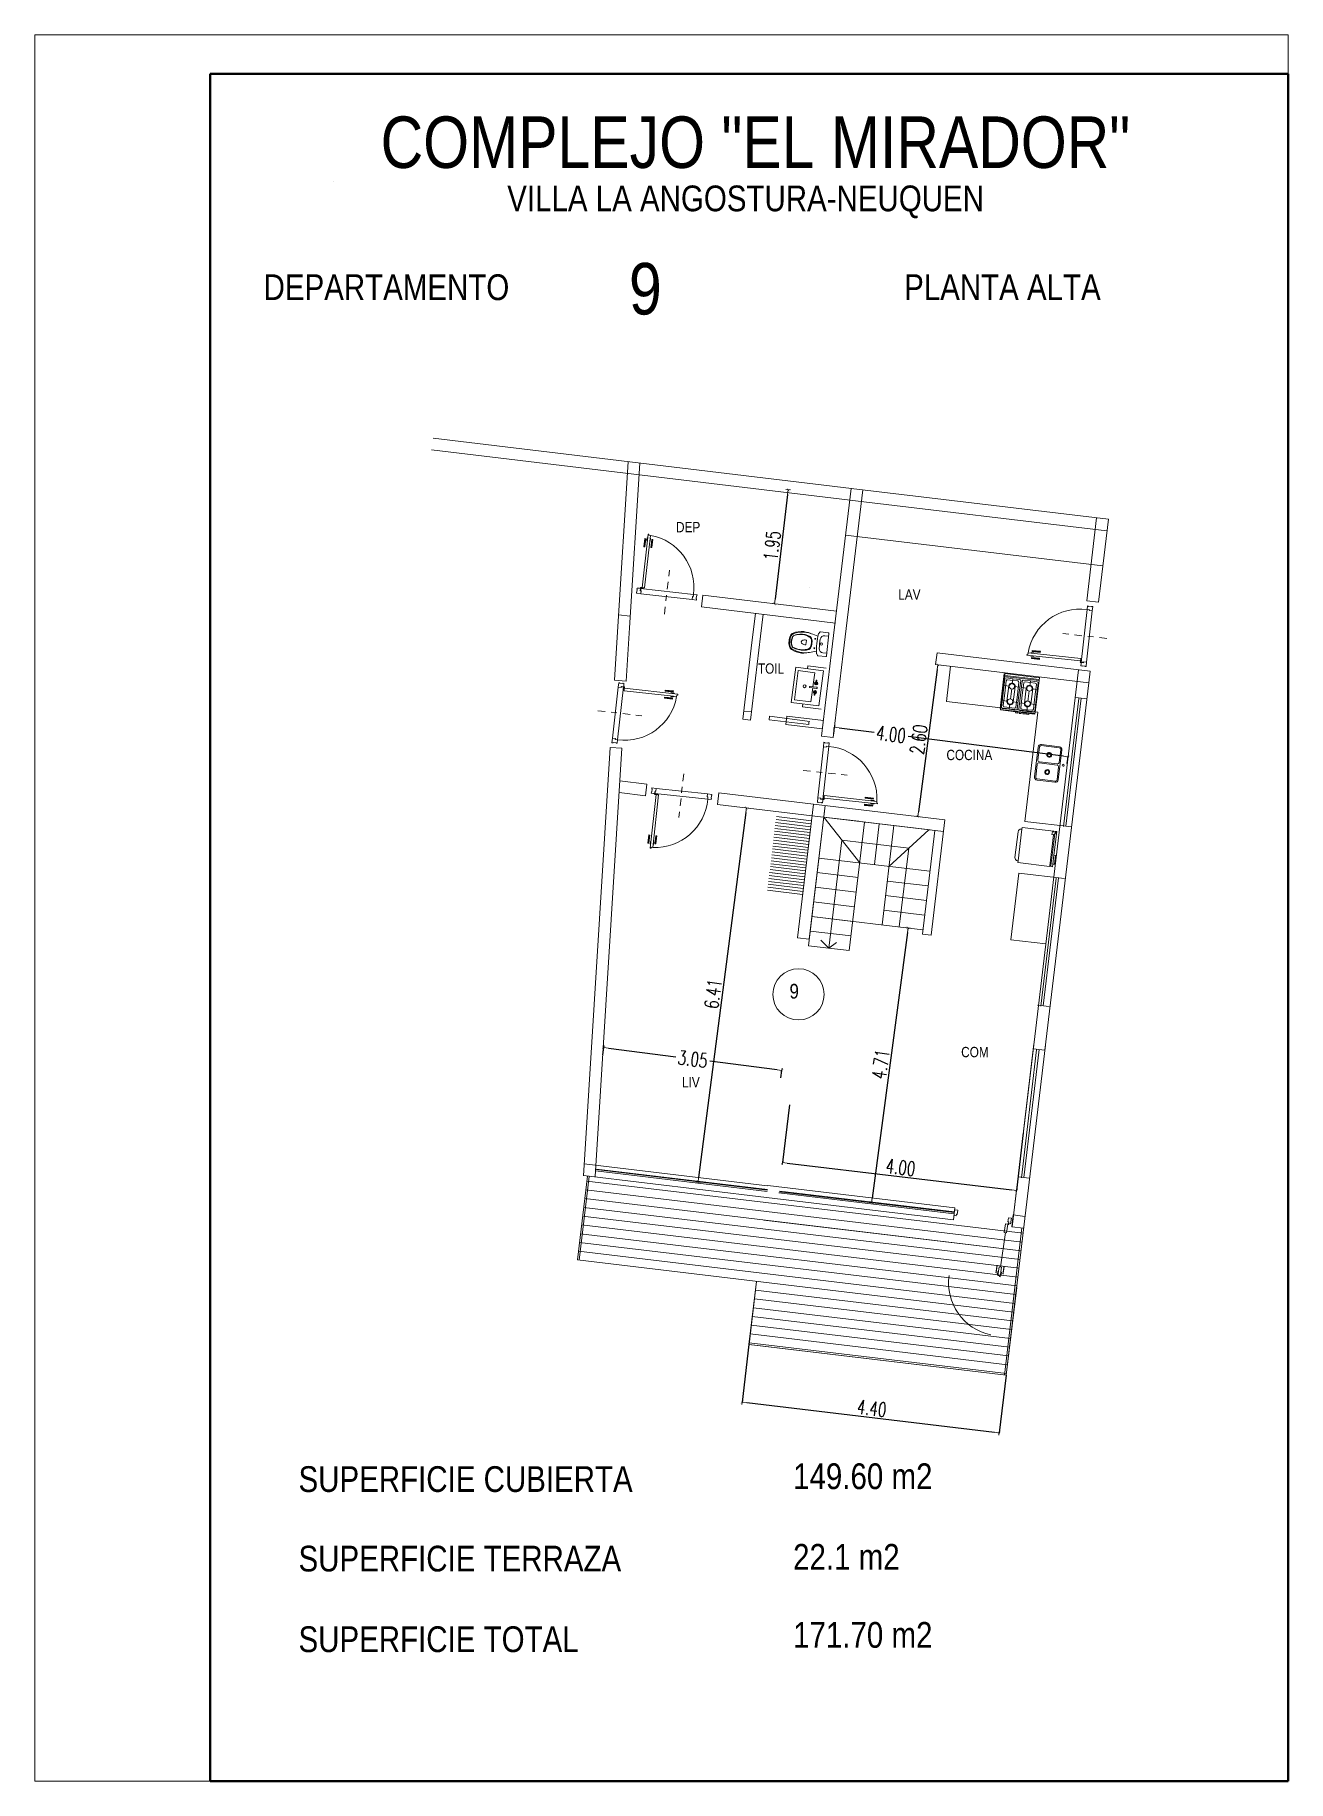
# Model space of a CAD drawing. Header units: millimetres. Extents: x 4525 to 9082, y 179 to 563.
# Drawn here: x 5274.77 to 5296.07, y 448.9 to 478.57 of the extents above; entities that cross this region are included whole.
import ezdxf

# ---------------------------------------------------------------- set-up
doc = ezdxf.new("R2010")
doc.units = ezdxf.units.MM
doc.header["$LTSCALE"] = 100
doc.linetypes.add('ACAD_ISO04W100', pattern=[30, 24, -3, 0, -3])
doc.linetypes.add('DASHDOT2', pattern=[0.5, 0.25, -0.125, 0, -0.125])
doc.layers.get('DEFPOINTS').update_dxf_attribs({"lineweight": 5})
for name, color, linetype, lineweight in [('000-Ejes', 251, 'ACAD_ISO04W100', 5), ('003-Mesada', 31, 'Continuous', 25), ('004-Carpinterias', 1, 'Continuous', 18), ('004-Carpinterias Puertas', 1, 'Continuous', 13), ('006-Cotas parciales', 7, 'Continuous', 5), ('A01-Barrido', 250, 'Continuous', 5), ('A01-Carpinterias', 1, 'Continuous', 18), ('EQ-cocinas', 24, 'Continuous', 18), ('HATCH MUROS', 251, 'Continuous', 9), ('SANIT', 12, 'Continuous', 13), ('SANIT-INT', 11, 'Continuous', 5)]:
    doc.layers.add(name, color=color, linetype=linetype, lineweight=lineweight)
doc.layers.add('CONT-MNR', color=47, linetype='Continuous')
doc.styles.add('AREAL', font='ARIALN.TTF')
doc.styles.add('COTAS', font='ROMANS.shx', dxfattribs={"width": 0.7})
doc.dimstyles.new('COTA40', dxfattribs={"dimscale": 0.4, "dimtxt": 0.3, "dimasz": 0.2, "dimexe": 0, "dimexo": 0, "dimgap": 0.09, "dimtad": 1, "dimzin": 0, "dimdsep": 46, "dimtxsty": 'COTAS', "dimblk1": 'COTA_N', "dimblk2": 'COTA_N', "dimsah": 1, "dimcen": 0.1, "dimclrd": 1, "dimclre": 8, "dimclrt": 5, "dimaunit": 1, "dimadec": 3, "dimazin": 0, "dimtfac": 1, "dimtix": 1, "dimtmove": 2, "dimatfit": 3, "dimldrblk": 'COTA_N', "dimfxl": 0, "dimtolj": 1, "dimtzin": 0, "dimarcsym": 0})

msp = doc.modelspace()

# ---------------------------------------------------------------- texts
at = {"style": 'AREAL'}
for s, height, p in [('COMPLEJO "EL MIRADOR"', 0.875, (5280.642068128042, 476.3112729558935, -2.750000000001813)), ('VILLA LA ANGOSTURA-NEUQUEN', 0.4375, (5282.794053833247, 475.5749558121917, -1.375000000001813)), ('9', 0.875, (5284.863550763937, 473.8218279380117, -2.750000000001813)), ('DEPARTAMENTO ', 0.4375, (5278.6532813188, 474.0662983814865, -1.375000000001813)), ('PLANTA ALTA', 0.4375, (5289.539945949321, 474.0662983814865, -1.375000000001813)), ('DEP', 0.1749559028437464, (5285.663136189747, 470.1208109473652, 1.148628596749272)), ('LAV', 0.1749559028437464, (5289.440882758509, 468.9766849503118, 1.148628596749272)), ('TOIL', 0.1749559028437464, (5287.054879043267, 467.7189123424093, -0.77)), ('COCINA', 0.1749559028437464, (5290.259260413806, 466.2503131600294, 1.148628596749272)), ('9', 0.2499370040624949, (5287.592003990561, 462.198886493963, -1.1)), ('COM', 0.1749559028437464, (5290.50979843507, 461.2028091547003, -0.77)), ('LIV', 0.1749559028437464, (5285.76532403754, 460.6890682986017, -0.77)), ('SUPERFICIE CUBIERTA', 0.4375, (5279.246998089376, 453.8161694447537, -1.375000000001813)), ('149.60 m2', 0.4375, (5287.653002753847, 453.8644745912508, -1.375000000001813)), ('SUPERFICIE TERRAZA', 0.4375, (5279.246998089376, 452.4652279150388, -1.375000000001813)), ('22.1 m2', 0.4375, (5287.653002753847, 452.4949190850404, -1.375000000001813)), ('SUPERFICIE TOTAL', 0.4375, (5279.246998089376, 451.0956724088284, -1.375000000001813)), ('171.70 m2', 0.4375, (5287.653002753847, 451.1688475981293, -1.375000000001813))]:
    msp.add_text(s, height=height, dxfattribs=at).set_placement(p)

# ---------------------------------------------------------------- blocks, each defined once
blk = doc.blocks.new('COTA_N')
for p, q in [((-1, 0), (0, 0)), ((0, 0.5), (0, -0.5))]:
    blk.add_line(p, q)
at = {"const_width": 0.065}
blk.add_lwpolyline([(0.1414213562373163, 0.1414213562373021), (0.2828427124746327, 0.2828427124746187), (0, 0), (-0.1414213562373021, -0.1414213562373021), (-0.2828427124746185, -0.2828427124746185)], dxfattribs=at)
blk = doc.blocks.new('*D662')
at = {"layer": '006-Cotas parciales', "color": 1, "lineweight": -2, "ltscale": 100}
blk.add_line((5287.558187513844, 470.7651356786924), (5287.345645374095, 468.9857122337349), dxfattribs=at)
at = {"layer": 'DEFPOINTS', "color": 0, "ltscale": 100}
for p in [(5287.567675621155, 470.844571034924), (5287.336157266796, 468.9062768775018), (5287.33615726679, 468.9062768775026)]:
    blk.add_point(p, dxfattribs=at)
at = {"layer": '006-Cotas parciales', "color": 1, "lineweight": -2, "ltscale": 100, "xscale": 0.08000000000000002, "yscale": 0.08000000000000002, "zscale": 0.08000000000000002}
for p, rotation in [((5287.567675621149, 470.8445710349248), 83.18861111115189), ((5287.33615726679, 468.9062768775026), 263.1886111111519)]:
    blk.add_blockref('COTA_N', p, dxfattribs=dict(at, rotation=rotation))
at = {"layer": '006-Cotas parciales', "color": 5, "ltscale": 100, "insert": (5287.297017499316, 469.8939257654577), "char_height": 0.12, "attachment_point": 5, "rotation": 83.18861111115189, "style": 'COTAS'}
blk.add_mtext('\\A1;{\\H2x;1.95}', dxfattribs=at)
blk = doc.blocks.new('Anaf1')
at = {"layer": 'SANIT', "linetype": 'ByBlock'}
for p, q in [((-0.2949999999999591, 0), (0.2950000000001864, 1.13686837721616e-13)), ((-0.2949999999999591, -0.04999999999995453), (-0.2949999999999591, 0)), ((0.2950000000001864, 1.13686837721616e-13), (0.2950000000001864, -0.6249999999998863)), ((-0.2949999999999591, -0.04999999999995453), (-0.2949999999999591, -0.6159999999999854)), ((-0.2860000000000582, -0.33299999999997), (-0.2860000000000582, -0.09199999999998454)), ((-0.2659999999999627, -0.07200000000000273), (-0.1499999999999773, -0.07200000000000273)), ((-0.03399999999999181, -0.07200000000000273), (-0.1499999999999773, -0.07200000000000273)), ((-0.01400000000001, -0.33299999999997), (-0.01400000000001, -0.09199999999998454)), ((0.01400000000001, -0.33299999999997), (0.01400000000001, -0.09199999999998454)), ((0.03399999999999181, -0.07200000000000273), (0.1499999999999773, -0.07200000000000273)), ((0.2660000000001901, -0.07199999999988904), (0.1499999999999773, -0.07200000000000273)), ((0.2860000000002856, -0.3329999999998563), (0.2860000000002856, -0.09199999999987085)), ((-0.2860000000000582, -0.33299999999997), (-0.2860000000000582, -0.5739999999999554)), ((-0.01400000000001, -0.33299999999997), (-0.01400000000001, -0.5739999999999554)), ((0.01400000000001, -0.33299999999997), (0.01400000000001, -0.5739999999999554)), ((0.2860000000002856, -0.3329999999998563), (0.2860000000002856, -0.5739999999998417)), ((-0.2949999999999591, -0.625), (-0.2949999999999591, -0.6159999999999854)), ((-0.03499999999996817, -0.625), (-0.2949999999999591, -0.625)), ((-0.2659999999999627, -0.5940000000000509), (-0.1499999999999773, -0.5940000000000509)), ((-0.03399999999999181, -0.5940000000000509), (-0.1499999999999773, -0.5940000000000509)), ((-0.03499999999996817, -0.625), (-0.03499999999996817, -0.6430000000000291)), ((-0.03499999999996817, -0.6430000000000291), (0.0009999999999763531, -0.6430000000000291)), ((0.0009999999999763531, -0.6430000000000291), (0.0009999999999763531, -0.625)), ((0.02800000000002001, -0.625), (0.0009999999999763531, -0.625)), ((0.02800000000002001, -0.625), (0.02800000000002001, -0.6430000000000291)), ((0.02800000000002001, -0.6430000000000291), (0.06399999999996453, -0.6430000000000291)), ((0.03399999999999181, -0.5940000000000509), (0.1499999999999773, -0.5940000000000509)), ((0.06399999999996453, -0.6430000000000291), (0.06399999999996453, -0.625)), ((0.09100000000000819, -0.625), (0.06399999999996453, -0.625)), ((0.09100000000000819, -0.625), (0.09100000000000819, -0.6430000000000291)), ((0.09100000000000819, -0.6430000000000291), (0.1269999999999527, -0.6430000000000291)), ((0.1269999999999527, -0.6430000000000291), (0.1269999999999527, -0.625)), ((0.1539999999999964, -0.625), (0.1269999999999527, -0.625)), ((0.2660000000001901, -0.5939999999999372), (0.1499999999999773, -0.5940000000000509)), ((0.1539999999999964, -0.625), (0.1539999999999964, -0.6430000000000291)), ((0.1539999999999964, -0.6430000000000291), (0.1900000000000546, -0.6430000000000291)), ((0.2950000000001864, -0.6249999999998863), (0.1900000000000546, -0.625)), ((0.1900000000000546, -0.6430000000000291), (0.1900000000000546, -0.625))]:
    blk.add_line(p, q, dxfattribs=at)
for centre in [(-0.1499999999999773, -0.2029999999999745), (0.1499999999999773, -0.2029999999999745), (-0.1499999999999773, -0.4629999999999654), (0.1499999999999773, -0.4629999999999654)]:
    blk.add_circle(centre, 0.046, dxfattribs=at)
for centre, start, end in [((-0.2659999999999627, -0.09199999999998454), 90, 180), ((-0.03399999999999181, -0.09199999999998454), 0, 90), ((0.03399999999999181, -0.09199999999998454), 90, 180), ((0.2660000000001901, -0.09199999999987085), 0, 90), ((-0.2659999999999627, -0.5739999999999554), 180, 270), ((-0.03399999999999181, -0.5739999999999554), 270, 0), ((0.03399999999999181, -0.5739999999999554), 180, 270), ((0.2660000000001901, -0.5739999999998417), 270, 0)]:
    blk.add_arc(centre, 0.02, start, end, dxfattribs=at)
at = {"layer": 'SANIT-INT'}
for p, q in [((-0.2949999999999591, -0.03200000000003911), (0.2950000000001864, -0.03199999999992542)), ((-0.2949999999999591, -0.04999999999995453), (0.2950000000001864, -0.04999999999984084)), ((-0.2860000000000582, -0.2029999999999745), (-0.1895470447259413, -0.2029999999999745)), ((-0.2580000000000382, -0.33299999999997), (-0.2580000000000382, -0.1200000000000045)), ((-0.2380000000000564, -0.1000000000000227), (-0.1499999999999773, -0.1000000000000227)), ((-0.2050000000000409, -0.2029999999999745), (-0.2050000000000409, -0.4629999999999654)), ((-0.1499999999999773, -0.07200000000000273), (-0.1499999999999773, -0.1634529552741242)), ((-0.06200000000001182, -0.1000000000000227), (-0.1499999999999773, -0.1000000000000227)), ((-0.1499999999999773, -0.2425470447258249), (-0.1499999999999773, -0.33299999999997)), ((-0.01400000000001, -0.2029999999999745), (-0.1104529552741269, -0.2029999999999745)), ((-0.09500000000002728, -0.2029999999999745), (-0.09500000000002728, -0.4629999999999654)), ((-0.04200000000003001, -0.33299999999997), (-0.04200000000003001, -0.1200000000000045)), ((0.01400000000001, -0.2029999999999745), (0.1104529552741269, -0.2029999999999745)), ((0.04200000000003001, -0.33299999999997), (0.04200000000003001, -0.1200000000000045)), ((0.06200000000001182, -0.1000000000000227), (0.1499999999999773, -0.1000000000000227)), ((0.09500000000002728, -0.2029999999999745), (0.09500000000002728, -0.4629999999999654)), ((0.1499999999999773, -0.07200000000000273), (0.1499999999999773, -0.1634529552741242)), ((0.23700000000008, -0.1000000000000227), (0.1499999999999773, -0.1000000000000227)), ((0.1499999999999773, -0.2425470447258249), (0.1499999999999773, -0.33299999999997)), ((0.2860000000002856, -0.2029999999998608), (0.1895470447259413, -0.2029999999999745)), ((0.2050000000000409, -0.2029999999999745), (0.2050000000000409, -0.4629999999999654)), ((0.2580000000002656, -0.3329999999998563), (0.2580000000002656, -0.1199999999998909)), ((-0.2860000000000582, -0.4629999999999654), (-0.1895470447259413, -0.4629999999999654)), ((-0.2580000000000382, -0.33299999999997), (-0.2580000000000382, -0.5460000000000491)), ((-0.2380000000000564, -0.5660000000000309), (-0.1499999999999773, -0.5660000000000309)), ((-0.1499999999999773, -0.4234529552741151), (-0.1499999999999773, -0.33299999999997)), ((-0.1499999999999773, -0.5940000000000509), (-0.1499999999999773, -0.5025470447258158)), ((-0.06200000000001182, -0.5660000000000309), (-0.1499999999999773, -0.5660000000000309)), ((-0.01400000000001, -0.4629999999999654), (-0.1104529552741269, -0.4629999999999654)), ((-0.04200000000003001, -0.33299999999997), (-0.04200000000003001, -0.5460000000000491)), ((0.01400000000001, -0.4629999999999654), (0.1104529552741269, -0.4629999999999654)), ((0.04200000000003001, -0.33299999999997), (0.04200000000003001, -0.5460000000000491)), ((0.06200000000001182, -0.5660000000000309), (0.1499999999999773, -0.5660000000000309)), ((0.1499999999999773, -0.4234529552741151), (0.1499999999999773, -0.33299999999997)), ((0.1499999999999773, -0.5940000000000509), (0.1499999999999773, -0.5025470447258158)), ((0.23700000000008, -0.5660000000000309), (0.1499999999999773, -0.5660000000000309)), ((0.2860000000002856, -0.4629999999998518), (0.1895470447259413, -0.4629999999999654)), ((0.2580000000002656, -0.3329999999998563), (0.2580000000002656, -0.5459999999999354)), ((0.2950000000001864, -0.6159999999998718), (-0.2949999999999591, -0.6159999999999854)), ((0.0009999999999763531, -0.625), (-0.03499999999996817, -0.625)), ((0.06399999999996453, -0.625), (0.02800000000002001, -0.625)), ((0.1269999999999527, -0.625), (0.09100000000000819, -0.625)), ((0.1900000000000546, -0.625), (0.1539999999999964, -0.625))]:
    blk.add_line(p, q, dxfattribs=at)
for centre, radius, start, end in [((-0.2380000000000564, -0.1200000000000045), 0.02, 90, 180), ((-0.1499999999999773, -0.2029999999999745), 0.055, 0, 180), ((-0.06200000000001182, -0.1200000000000045), 0.02, 0, 90), ((0.06200000000001182, -0.1200000000000045), 0.02, 90, 180), ((0.1499999999999773, -0.2029999999999745), 0.055, 0, 180), ((0.2371434290697607, -0.1208743994770884), 0.02087489222549785, 2.400686010455708, 90.39367604510993), ((-0.2380000000000564, -0.5460000000000491), 0.02, 180, 270), ((-0.1499999999999773, -0.4629999999999654), 0.055, 180, 0), ((-0.06200000000001182, -0.5460000000000491), 0.02, 270, 0), ((0.06200000000001182, -0.5460000000000491), 0.02, 180, 270), ((0.1499999999999773, -0.4629999999999654), 0.055, 180, 0), ((0.237143429069647, -0.5451256005227378), 0.02087489222558157, 269.6063239552093, 357.5993139895573)]:
    blk.add_arc(centre, radius, start, end, dxfattribs=at)
blk = doc.blocks.new('MI PILETA 104EC')
at = {"layer": 'SANIT'}
for points in [[(-0.009999999999990905, 0.1035258468169786), (-0.009999999999990905, 0.4135258468170377, 0.414213562373095), (-0.03999999999996362, 0.4435258468170105), (-0.2549999999999955, 0.4435258468170105, 0.4142135623731034), (-0.2849999999999682, 0.4135258468170377), (-0.2849999999999682, 0.1035258468169786, 0.414213562373095), (-0.2549999999999955, 0.07352584681700591), (-0.03999999999996362, 0.07352584681700591, 0.414213562373095)], [(0.04000000000007731, 0.4435258468170105), (0.2549999999999955, 0.4435258468170105, -0.414213562373095), (0.2850000000000819, 0.4135258468169241), (0.2849999999999682, 0.1035258468169786, -0.414213562373095), (0.2549999999999955, 0.07352584681700591), (0.04000000000007731, 0.07352584681700591, -0.414213562373095), (0.009999999999990905, 0.1035258468169786), (0.009999999999990905, 0.4135258468169241, -0.414213562373095)]]:
    blk.add_lwpolyline(points, format="xyb", close=True, dxfattribs=at)
at = {"layer": 'SANIT-INT'}
blk.add_lwpolyline([(0.3050000000000637, 0.1035258468169786), (0.3050000000000637, 0.4135258468170377, 0.4142135623738675), (0.2549999999999955, 0.4635258468169923), (-0.2549999999999955, 0.4635258468169923, 0.4142135623738675), (-0.3050000000000637, 0.4135258468170377), (-0.3050000000000637, 0.1035258468169786, 0.4142135623732016), (-0.2549999999999955, 0.05352584681713779), (0.2550000000001091, 0.0535258468170241, 0.4142135623732016)], format="xyb", close=True, dxfattribs=at)
for centre, radius in [((-0.1474999999999227, 0.258525846817065), 0.0409911865168624), ((0.1475000000000364, 0.2585258468169513), 0.0409911865168624), ((-0.1474999999999227, 0.258525846817065), 0.02896462872615757), ((0, 0), 0.017), ((0.1475000000000364, 0.2585258468169513), 0.02896462872615757)]:
    blk.add_circle(centre, radius, dxfattribs=at)
blk = doc.blocks.new('Hela1')
at = {"layer": 'SANIT'}
for p, q in [((-0.2200000000000015, 0), (0.2200000000000015, 0)), ((-0.2999999999999998, -0.6100000000000012), (-0.2999999999999998, -0.0600000000000005)), ((-0.2999999999999998, -0.0600000000000005), (-0.2700000000000022, -0.06000000000000227)), ((-0.2700000000000005, -0.0600000000000005), (-0.2700000000000005, -0.05000000000000071)), ((-0.2700000000000022, -0.06000000000000227), (0.2700000000000005, -0.0600000000000005)), ((0.2700000000000005, -0.05000000000000071), (0.2700000000000005, -0.0600000000000005)), ((0.2700000000000005, -0.06000000000000227), (0.2999999999999998, -0.0600000000000005)), ((0.2999999999999998, -0.0600000000000005), (0.2999999999999998, -0.6100000000000012)), ((-0.2999999999999998, -0.6100000000000012), (-0.2900000000000018, -0.6100000000000021)), ((-0.2900000000000018, -0.6300000000000008), (-0.2999999999999998, -0.6300000000000008)), ((-0.3000000000000016, -0.6300000000000008), (-0.2999999999999998, -0.660000000000001)), ((-0.2550000000000017, -0.6600000000000001), (-0.2999999999999998, -0.660000000000001)), ((-0.2900000000000018, -0.6100000000000021), (-0.2900000000000018, -0.6300000000000008)), ((-0.2550000000000017, -0.6900000000000013), (-0.2550000000000017, -0.6600000000000001)), ((-0.2550000000000017, -0.6900000000000004), (-0.1049999999999995, -0.6900000000000013)), ((-0.1049999999999995, -0.6900000000000022), (-0.1049999999999995, -0.6600000000000001)), ((0.2999999999999998, -0.660000000000001), (-0.1049999999999995, -0.6599999999999993)), ((0.2900000000000018, -0.6100000000000021), (0.2900000000000018, -0.6300000000000008)), ((0.2900000000000018, -0.6100000000000021), (0.2999999999999998, -0.6100000000000012)), ((0.2999999999999998, -0.6300000000000008), (0.2900000000000018, -0.6300000000000008)), ((0.2999999999999998, -0.6300000000000008), (0.2999999999999998, -0.660000000000001))]:
    blk.add_line(p, q, dxfattribs=at)
for centre, start, end in [((-0.2200000000000015, -0.05000000000000071), 89.99999999999979, 180), ((0.2200000000000015, -0.05000000000000071), 0, 89.99999999999974)]:
    blk.add_arc(centre, 0.05, start, end, dxfattribs=at)
at = {"layer": 'SANIT-INT'}
for p, q in [((0.2400000000000011, -0.6100000000000021), (0.2400000000000011, -0.5850000000000017)), ((0.2400000000000011, -0.5850000000000017), (0.2900000000000018, -0.5850000000000017)), ((0.2900000000000018, -0.5850000000000017), (0.2900000000000018, -0.6100000000000021)), ((-0.2900000000000018, -0.6100000000000021), (0.2400000000000011, -0.6100000000000021)), ((-0.2900000000000018, -0.6300000000000008), (0.2600000000000007, -0.6300000000000008)), ((-0.2550000000000017, -0.6600000000000001), (-0.1049999999999995, -0.6599999999999993)), ((0.2900000000000018, -0.6600000000000028), (0.2400000000000011, -0.6100000000000021)), ((0.2900000000000018, -0.6300000000000008), (0.2900000000000018, -0.6600000000000028))]:
    blk.add_line(p, q, dxfattribs=at)
blk = doc.blocks.new('INOD-MONACO-AP-PLANTA-CON-DPTO')
at = {"layer": 'SANIT'}
for p, q in [((-0.1875, 0), (0.1875, 0)), ((-0.2044999999999391, -0.01500000000010004), (-0.2044999999999391, -0.1421095426510419)), ((-0.1744726813707302, -0.1716958425374742), (-0.1971309899890912, -0.1561182553623439)), ((-0.1300043800614503, -0.1794738217547547), (-0.1559731098107022, -0.2704400000000078)), ((0.1269543567073015, -0.1798239402976378), (0.1519168901892272, -0.2704400000000078)), ((0.1744726813707302, -0.1716958425374742), (0.1971309899890912, -0.1561182553623439)), ((0.2044999999999391, -0.01500000000010004), (0.2044999999999391, -0.1421095426510419))]:
    blk.add_line(p, q, dxfattribs=at)
for points in [[(-0.002028109810680689, -0.2704400000000078, 0.1215239087016815), (-0.08521360647660003, -0.285907796123638, 0.06069296288012443)], [(-0.002028109810680689, -0.2704400000000078, -0.1215239087016815), (0.08115738685512497, -0.285907796123638, -0.06069296288012443)], [(-0.103501688297797, -0.300088000144342, 0.02891968446601949), (-0.1109281098107431, -0.3100400000000718, 0.1569982379524856), (-0.1327081098107783, -0.4882399999999052, 0.07282937098922942), (-0.1049881098107335, -0.5872400000000653, 0.2043327168444823), (-0.08370310981069906, -0.6070400000000973, 0.08039211096279854), (-0.002028109810680689, -0.6223849999998947)], [(0.09944546867643567, -0.300088000144342, -0.02891968446601949), (0.106871890189268, -0.3100400000000718, -0.1569982379524856), (0.1286518901893032, -0.4882399999999052, -0.07282937098922942), (0.1009318901892584, -0.5872400000000653, -0.2043327168444823), (0.07964689018933768, -0.6070400000000973, -0.08039211096279854), (-0.002028109810680689, -0.6223849999998947)], [(-0.1242130356785083, -0.6086133216533653, 0.1229684794302639), (-0.09120409791148631, -0.6341285035780402, 0.09256830714706141), (-0.002028109810680689, -0.6471950019015367, 0.0933757579531992)], [(0.1201568160571469, -0.6086133216533653, -0.1229684794302639), (0.08714787829001125, -0.6341285035780402, -0.09256830714707319), (-0.002028109810680689, -0.6471950019015367, -0.0933757579531992)]]:
    blk.add_lwpolyline(points, format="xyb", dxfattribs=at)
for centre, radius, start, end in [((-0.1894122838704106, -0.01665713351144404), 0.0167665418743097, 83.45096086134691, 131.9108305766657), ((0.1894122838704106, -0.01665713351144404), 0.0167665418743098, 48.0891694233343, 96.5490391386531), ((-0.1875, -0.01500000000010004), 0.017, 140.4696340946339, 180), ((-0.1875, -0.1421095426510419), 0.017, 180, 235.4914770123155), ((-0.1648416913816391, -0.1576871298261722), 0.017, 235.4914770123155, 261.4564352098724), ((0.4075275888357055, -0.4210541899733471), 0.5832818114739858, 165.0356159295131, 174.6981765783248), ((0, 0.9395865384615263), 1.126586538461539, 261.4564352098724, 278.5435647901276), ((-0.06088618921569378, -0.3361657372449827), 0.05583622369332557, 115.8293593564002, 139.7491744394574), ((0.05682996959421871, -0.3361657372449827), 0.05583622369332557, 40.25082556054257, 64.17064064354153), ((-0.4115838084383086, -0.421054189970846), 0.5832818114550833, 5.301823421596778, 14.96438407075713), ((0.1648416913816391, -0.1576871298261722), 0.017, 278.5435647901276, 304.5085229876845), ((0.1875, -0.1421095426510419), 0.017, 304.5085229876845, 0), ((0.1875, -0.01500000000010004), 0.017, 0, 39.53036590536615), ((0.1073526060433778, -0.4151784160972056), 0.2846906370738987, 170.2890878224414, 184.6109877135514), ((0.2447546701497458, -0.4063862926379898), 0.4223609615022964, 184.301406441026, 206.0710492915529), ((-0.0254115411762541, -0.5350569518809607), 0.1231757884083064, 207.5391003383246, 216.6671824553037), ((0.02135532155477904, -0.5350569518809607), 0.1231757884083064, 323.3328175446962, 332.4608996616754), ((-0.2488108897711072, -0.4063862926379898), 0.4223609615022964, 333.9289507084471, 356.9788714067552), ((-0.1114088256647392, -0.4151784160972056), 0.2846906370738987, 357.2884526785306, 9.710912177558573)]:
    blk.add_arc(centre, radius, start, end, dxfattribs=at)
at = {"layer": 'SANIT-INT'}
for p, q in [((-0.1449999999999818, 0), (-0.1449999999999818, -0.06721035199984726)), ((0.1449999999999818, 0), (0.1449999999999818, -0.06721035199984726)), ((0.001627289623570505, -0.3680216066654793), (-0.03416191527173851, -0.3692547744051353)), ((0.001627289623570505, -0.3680216066654793), (0.03741649451865214, -0.3692547744051353))]:
    blk.add_line(p, q, dxfattribs=at)
for points in [[(-0.1559731098107022, -0.2704400000000078, 0.05803092419500167), (-0.1851781098107494, -0.4288399999998092, 0.09976757165374839), (-0.141618109810679, -0.6070400000000973, 0.1552561087472014), (-0.09607810981071907, -0.6466399999999339, 0.09390614768995514), (-0.002028109810680689, -0.6604999999999563, 0.09390614768995514)], [(-0.002544760616729036, -0.2793350082599773, 0.08741993924799438), (-0.0603558251599452, -0.2860935117248573, 0.1215239087016731)], [(0.1519168901892272, -0.2704400000000078, -0.05803092419500167), (0.1811218901892744, -0.4288399999998092, -0.09976757165374839), (0.1375618901893176, -0.6070400000000973, -0.1552561087472014), (0.092021890189244, -0.6466399999999339, -0.09390614768995514), (-0.002028109810680689, -0.6604999999999563, -0.09390614768995514)], [(-0.00151145900474603, -0.2793350082599773, -0.08741993924799438), (0.05629960553858382, -0.2860935117248573, -0.1215239087016731)]]:
    blk.add_lwpolyline(points, format="xyb", dxfattribs=at)
for centre, radius in [((-0.08226310981069673, -0.2209399999999277), 0.007425), ((0, -0.1099999999999), 0.02), ((0.07820689018933535, -0.2209399999999277), 0.007425)]:
    blk.add_circle(centre, radius, dxfattribs=at)
for centre, radius, start, end in [((-0.07499999999993179, -0.06721035199984726), 0.07, 180, 265.7396957933601), ((-0.03579185374280769, -0.3584531164717646), 0.07641531973975386, 108.750848748993, 160.6658217317385), ((0, 0.9395865384615263), 1.079586538461539, 265.7396957933601, 274.2603042066399), ((0.03173563412133262, -0.3584531164717646), 0.07641531973975386, 19.33417826826152, 71.24915125100704), ((0.07499999999993179, -0.06721035199984726), 0.07, 274.2603042066399, 0), ((0.2191847849261421, -0.443090789473672), 0.3498274803696287, 174.9531880705503, 203.9731690010456), ((0.1616287280322695, -0.4484474151488484), 0.2931502825049992, 156.8405031906451, 172.9202841881469), ((-0.07113186132073679, -0.5721852203732851), 0.03210255661112169, 203.9731690010456, 250.166892305025), ((0.1519459645833194, -0.3748136839224117), 0.1909408687625346, 179.8282416376988, 196.8592931275974), ((-0.03398958082505033, -0.3742562941686174), 0.005004487896337668, 91.97342649323774, 179.8282416376988), ((-0.01948018750738356, -0.4267639243512349), 0.01181590372073576, 196.8592931275974, 200.5908181662419), ((0.001841911266865282, -0.4187533737674585), 0.03459310321480315, 200.5908181662419, 269.6445247143764), ((0.001412667980162041, -0.4187533737674585), 0.03459310321480315, 270.3554752856236, 339.4091818337581), ((0.02273476675441088, -0.4267639243512349), 0.01181590372073576, 339.4091818337581, 343.1407068724026), ((-0.1486913853362921, -0.3748136839224117), 0.1909408687625346, 343.1407068724026, 0.1717583623011701), ((0.03724416007196396, -0.3742562941686174), 0.005004487896337668, 0.1717583623011701, 88.02657350676229), ((0.06707564169937541, -0.5721852203732851), 0.03210255661112169, 289.833107694975, 336.0268309989544), ((-0.2232410045475035, -0.443090789473672), 0.3498274803696287, 336.0268309989544, 5.046811929449674), ((-0.1656849476537445, -0.4484474151488484), 0.2931502825049992, 7.079715811853054, 23.15949680935488), ((0.004545220515979054, -0.3623645321320055), 0.2551535416557778, 250.166892305025, 268.5518682901512), ((-0.00860144013745412, -0.3623645321320055), 0.2551535416557778, 271.4481317098488, 289.833107694975)]:
    blk.add_arc(centre, radius, start, end, dxfattribs=at)
blk = doc.blocks.new('*D663')
at = {"layer": '006-Cotas parciales', "color": 8, "lineweight": -2, "ltscale": 100}
for p, q in [((5286.90261369836, 456.3215316877616), (5286.785779101318, 455.3433810894854)), ((5291.273615640403, 455.7994400472068), (5291.156781043362, 454.8212894489303))]:
    blk.add_line(p, q, dxfattribs=at)
at = {"layer": '006-Cotas parciales', "color": 1, "lineweight": -2, "ltscale": 100}
blk.add_line((5286.865214457551, 455.3338929821812), (5291.077345687129, 454.8307775562346), dxfattribs=at)
at = {"layer": 'DEFPOINTS', "color": 0, "ltscale": 100}
for p in [(5286.90261369836, 456.3215316877616), (5291.273615640403, 455.7994400472068), (5291.156781043362, 454.8212894489303)]:
    blk.add_point(p, dxfattribs=at)
at = {"layer": '006-Cotas parciales', "color": 1, "lineweight": -2, "ltscale": 100, "xscale": 0.08000000000000002, "yscale": 0.08000000000000002, "zscale": 0.08000000000000002}
for p, rotation in [((5286.785779101318, 455.3433810894854), 173.1886111111102), ((5291.156781043362, 454.8212894489303), 353.1886111111102)]:
    blk.add_blockref('COTA_N', p, dxfattribs=dict(at, rotation=rotation))
at = {"layer": '006-Cotas parciales', "color": 5, "ltscale": 100, "insert": (5288.989781881583, 455.2372342138611), "char_height": 0.12, "attachment_point": 5, "rotation": 353.18861111111016, "style": 'COTAS'}
blk.add_mtext('\\A1;{\\H2x;4.40}', dxfattribs=at)
blk = doc.blocks.new('*D664')
at = {"layer": '006-Cotas parciales', "color": 8, "lineweight": -2, "ltscale": 100}
for p, q in [((5287.590240950543, 460.3920922846982), (5287.473692265054, 459.411401511179)), ((5291.565774698439, 459.9196260956116), (5291.449226012949, 458.9389353220924))]:
    blk.add_line(p, q, dxfattribs=at)
at = {"layer": '006-Cotas parciales', "color": 1, "lineweight": -2, "ltscale": 100}
blk.add_line((5287.553133229176, 459.4019604720742), (5291.369785048827, 458.9483763611971), dxfattribs=at)
at = {"layer": 'DEFPOINTS', "color": 0, "ltscale": 100}
for p in [(5287.590240950543, 460.3920922846982), (5291.565774698439, 459.9196260956116), (5291.449226012949, 458.9389353220924)]:
    blk.add_point(p, dxfattribs=at)
at = {"layer": '006-Cotas parciales', "color": 1, "lineweight": -2, "ltscale": 100, "xscale": 0.08000000000000002, "yscale": 0.08000000000000002, "zscale": 0.08000000000000002}
for p, rotation in [((5287.473692265054, 459.411401511179), 173.2225596454272), ((5291.449226012949, 458.9389353220924), 353.2225596454272)]:
    blk.add_blockref('COTA_N', p, dxfattribs=dict(at, rotation=rotation))
at = {"layer": '006-Cotas parciales', "color": 5, "ltscale": 100, "insert": (5289.479869165255, 459.3300782966733), "char_height": 0.12, "attachment_point": 5, "rotation": 353.2225596454272, "style": 'COTAS'}
blk.add_mtext('\\A1;{\\H2x;4.00}', dxfattribs=at)
blk = doc.blocks.new('*D665')
at = {"layer": '006-Cotas parciales', "color": 251, "lineweight": -2}
for p, q in [((5284.417788320926, 461.2452342424101), (5284.433630226119, 461.3675908328046)), ((5287.443923588182, 460.853430679959), (5287.459765493375, 460.9757872703535))]:
    blk.add_line(p, q, dxfattribs=at)
at = {"layer": '006-Cotas parciales', "color": 1, "lineweight": -2}
for p, q in [((5284.512968007444, 461.3573187125539), (5285.657114957899, 461.2091822904956)), ((5287.38042771205, 460.9860593906042), (5286.236280761571, 461.1341958126657))]:
    blk.add_line(p, q, dxfattribs=at)
at = {"layer": 'DEFPOINTS', "color": 0}
for p in [(5284.417788320926, 461.2452342424101), (5287.443923588182, 460.853430679959), (5287.459765493375, 460.9757872703535)]:
    blk.add_point(p, dxfattribs=at)
at = {"layer": '006-Cotas parciales', "color": 1, "lineweight": -2, "xscale": 0.08000000000000002, "yscale": 0.08000000000000002, "zscale": 0.08000000000000002}
for p, rotation in [((5284.433630226119, 461.3675908328046), 172.6227689478599), ((5287.459765493375, 460.9757872703535), 352.62276894786)]:
    blk.add_blockref('COTA_N', p, dxfattribs=dict(at, rotation=rotation))
at = {"layer": '006-Cotas parciales', "color": 5, "insert": (5285.946697859736, 461.171689051581), "char_height": 0.12, "attachment_point": 5, "rotation": 352.62276894786, "style": 'COTAS'}
blk.add_mtext('\\A1;{\\H2x;3.05}', dxfattribs=at)
blk = doc.blocks.new('*D666')
at = {"layer": '006-Cotas parciales', "color": 1, "lineweight": -2, "ltscale": 100}
blk.add_line((5289.5956392299, 463.3192471662268), (5288.998452512777, 458.8082859851037), dxfattribs=at)
at = {"layer": 'DEFPOINTS', "color": 0, "ltscale": 100}
for p in [(5289.606138480097, 463.3985552096101), (5288.987953262579, 458.7289779417204), (5288.98795326258, 458.7289779417202)]:
    blk.add_point(p, dxfattribs=at)
at = {"layer": '006-Cotas parciales', "color": 1, "lineweight": -2, "ltscale": 100, "xscale": 0.08000000000000002, "yscale": 0.08000000000000002, "zscale": 0.08000000000000002}
for p, rotation in [((5289.606138480098, 463.39855520961), 82.45871069471866), ((5288.98795326258, 458.7289779417202), 262.4587106947186)]:
    blk.add_blockref('COTA_N', p, dxfattribs=dict(at, rotation=rotation))
at = {"layer": '006-Cotas parciales', "color": 5, "ltscale": 100, "insert": (5289.142395186742, 461.0842401135495), "char_height": 0.12, "attachment_point": 5, "rotation": 82.45871069471863, "style": 'COTAS'}
blk.add_mtext('\\A1;{\\H2x;4.71}', dxfattribs=at)
blk = doc.blocks.new('PUERTA 1.04 0.90 PT')
at = {"layer": '000-Ejes', "linetype": 'DASHDOT2', "ltscale": 0.005}
blk.add_line((804.5839257300975, 1061.020194796287), (803.7390863906453, 1061.020194781595), dxfattribs=at)
at = {"layer": '004-Carpinterias', "color": 1, "linetype": 'Continuous'}
for p, q in [((803.2659785910221, 1060.605680082911), (803.2659785910225, 1060.590680066712)), ((803.2809786072219, 1060.605680082911), (803.2659785910221, 1060.605680082911)), ((803.2659785910221, 1060.605680082911), (803.2659785910225, 1060.590680066712)), ((803.2809786072219, 1060.632680111914), (803.2809786072219, 1060.605680082911)), ((803.3309786447421, 1060.63268011203), (803.3309786447417, 1060.642680122837)), ((803.3789786965804, 1060.642680122778), (803.3309786448012, 1060.642680122837)), ((803.485978812168, 1060.680680163877), (803.345978660941, 1060.680680163877)), ((803.345978660941, 1060.662680144459), (803.345978660941, 1060.680680163877)), ((803.4859788121685, 1060.662680144459), (803.345978660941, 1060.662680144459)), ((803.3789786965808, 1060.63268011209), (803.3789786965804, 1060.642680122897)), ((803.4859788121685, 1060.662680144459), (803.485978812168, 1060.680680163877)), ((803.3309786447421, 1060.590680066709), (803.3309786447417, 1060.580680055901)), ((803.3789786965804, 1060.580680055961), (803.3309786448012, 1060.580680055901)), ((803.345978660941, 1060.560680034287), (803.345978660941, 1060.542680014863)), ((803.4859788121685, 1060.560680034287), (803.345978660941, 1060.560680034287)), ((803.485978812168, 1060.542680014863), (803.345978660941, 1060.542680014863)), ((803.3789786965808, 1060.590680066657), (803.3789786965804, 1060.580680055842)), ((803.4859788121685, 1060.560680034287), (803.485978812168, 1060.542680014863))]:
    blk.add_line(p, q, dxfattribs=at)
at = {"layer": '004-Carpinterias', "linetype": 'Continuous'}
for p, q in [((804.1810281510955, 1060.632680111914), (803.2809786072223, 1060.632680111915)), ((803.2659785910225, 1060.590680066712), (804.1810281510955, 1060.590680066712))]:
    blk.add_line(p, q, dxfattribs=at)
at = {"layer": '004-Carpinterias', "ltscale": 0.01, "const_width": 0.02}
for points in [[(803.485978812168, 1060.671680154168), (803.345978660941, 1060.671680154168)], [(803.485978812168, 1060.551680024575), (803.345978660941, 1060.551680024575)]]:
    blk.add_lwpolyline(points, dxfattribs=at)
at = {"layer": 'A01-Barrido', "linetype": 'Continuous'}
for p, q in [((804.1969629700295, 1061.472709357166), (804.1960281944289, 1060.567680192956)), ((804.2860304961216, 1060.582680223823), (804.2869652720233, 1061.457709355702))]:
    blk.add_line(p, q, dxfattribs=at)
for points in [[(804.1810281510955, 1060.578270373851), (804.1810281510955, 1060.612680236461), (804.1860281513043, 1060.612680236461), (804.1860281513043, 1060.580180201324)], [(804.1935281594112, 1060.572680193217), (804.226028194548, 1060.572680193217), (804.226028194548, 1060.567680193009), (804.1916183319379, 1060.567680193009)]]:
    blk.add_lwpolyline(points, dxfattribs=at)
blk.add_circle((804.1860281513043, 1060.572680193217), 0.007500008106809762, dxfattribs=at)
blk.add_arc((804.1773431859738, 1060.574684875566), 0.898238779767937, 88.7484171780801, 176.2980942524262, dxfattribs=at)
at = {"layer": 'A01-Carpinterias', "linetype": 'Continuous'}
for p, q in [((804.1969629703945, 1061.472709360092), (804.1969629703942, 1061.532709315697)), ((804.1969629703942, 1061.532709315697), (804.2169629703942, 1061.532709315697)), ((804.2169629703942, 1061.527709315697), (804.2169629703942, 1061.532709315697)), ((804.2169629703942, 1061.527709315697), (804.2669652720231, 1061.527709315697)), ((804.2669652720231, 1061.532709315697), (804.2669652720231, 1061.527709315697)), ((804.2669652720231, 1061.532709315697), (804.286965272023, 1061.532709315697)), ((804.286965272023, 1061.532709315697), (804.2869652720233, 1061.457709355702)), ((804.2869652723446, 1061.532709330389), (804.286965272023, 1061.532709330389)), ((804.236962978116, 1061.472709372035), (804.1969629703945, 1061.472709360092)), ((804.236962978116, 1061.457709355701), (804.236962978116, 1061.472709372035)), ((804.236962978116, 1061.457709355701), (804.2869652720233, 1061.457709355702)), ((804.1810281510955, 1060.590680066712), (804.1810281510955, 1060.632680111914)), ((804.1960281944289, 1060.567680192949), (804.1960281944284, 1060.547680171387)), ((804.2360282018935, 1060.567680207487), (804.196028194548, 1060.567680193009)), ((804.1960281941715, 1060.547680171353), (804.1960281941717, 1060.507680263828)), ((804.1960281941715, 1060.547680171353), (804.1960281944284, 1060.547680171387)), ((804.1960281941717, 1060.507680263828), (804.2169629703942, 1060.507680263828)), ((804.1960281941717, 1060.507680160547), (804.206028194172, 1060.507680160547)), ((804.2169629703942, 1060.512680263828), (804.2169629703942, 1060.507680263828)), ((804.2169629703942, 1060.512680263828), (804.2669652720231, 1060.512680263828)), ((804.2360282018935, 1060.582680223821), (804.2860282018935, 1060.582680223823)), ((804.2360282018935, 1060.582680223821), (804.2360282018935, 1060.567680207487)), ((804.2669652720231, 1060.507680263828), (804.2669652720231, 1060.512680263828)), ((804.2669652720231, 1060.507680263828), (804.2860281798569, 1060.507680263828)), ((804.286030496123, 1060.507680175239), (804.2760304961214, 1060.507680175239)), ((804.2860281798569, 1060.507680263828), (804.2860282018935, 1060.582680223823))]:
    blk.add_line(p, q, dxfattribs=at)
blk = doc.blocks.new('*D667')
at = {"layer": '006-Cotas parciales', "color": 1, "lineweight": -2, "ltscale": 100}
blk.add_line((5290.102371995935, 467.7910430813349), (5289.782116273159, 465.3719317849077), dxfattribs=at)
at = {"layer": 'DEFPOINTS', "color": 0, "ltscale": 100}
for p in [(5290.112871246125, 467.8703511247193), (5289.771617022956, 465.2926237415251), (5289.771617022962, 465.2926237415243)]:
    blk.add_point(p, dxfattribs=at)
at = {"layer": '006-Cotas parciales', "color": 1, "lineweight": -2, "ltscale": 100, "xscale": 0.08000000000000002, "yscale": 0.08000000000000002, "zscale": 0.08000000000000002}
for p, rotation in [((5290.112871246132, 467.8703511247184), 82.45871069469821), ((5289.771617022962, 465.2926237415243), 262.4587106946982)]:
    blk.add_blockref('COTA_N', p, dxfattribs=dict(at, rotation=rotation))
at = {"layer": '006-Cotas parciales', "color": 5, "ltscale": 100, "insert": (5289.787593449949, 466.6019609710049), "char_height": 0.12, "attachment_point": 5, "rotation": 82.45871069469818, "style": 'COTAS'}
blk.add_mtext('\\A1;{\\H2x;2.60}', dxfattribs=at)
blk = doc.blocks.new('*D668')
at = {"layer": '006-Cotas parciales', "color": 251, "lineweight": -2}
for p, q in [((5288.343345185001, 466.6971541085044), (5288.357642845472, 466.8096557955931)), ((5292.313596354617, 466.1925812023488), (5292.327894015088, 466.3050828894376))]:
    blk.add_line(p, q, dxfattribs=at)
at = {"layer": '006-Cotas parciales', "color": 1, "lineweight": -2}
for p, q in [((5288.437004509145, 466.7995698479879), (5289.028253124229, 466.7244290019233)), ((5292.248532351415, 466.315168837043), (5289.60759326904, 466.6508015844045))]:
    blk.add_line(p, q, dxfattribs=at)
at = {"layer": 'DEFPOINTS', "color": 0}
for p in [(5288.343345185001, 466.6971541085044), (5292.313596354617, 466.1925812023488), (5292.327894015088, 466.3050828894376)]:
    blk.add_point(p, dxfattribs=at)
at = {"layer": '006-Cotas parciales', "color": 1, "lineweight": -2, "xscale": 0.08000000000000002, "yscale": 0.08000000000000002, "zscale": 0.08000000000000002}
for p, rotation in [((5288.357642845472, 466.8096557955931), 172.7571979239267), ((5292.327894015088, 466.3050828894376), 352.7571979239267)]:
    blk.add_blockref('COTA_N', p, dxfattribs=dict(at, rotation=rotation))
at = {"layer": '006-Cotas parciales', "color": 5, "insert": (5289.318199288008, 466.6897877286839), "char_height": 0.12, "attachment_point": 5, "rotation": 352.7571979239267, "style": 'COTAS'}
blk.add_mtext('\\A1;{\\H2x;4.00}', dxfattribs=at)
blk = doc.blocks.new('*D669')
at = {"layer": '006-Cotas parciales', "color": 1, "lineweight": -2, "ltscale": 100}
blk.add_line((5286.847927006557, 465.3589528227054), (5286.047127063493, 459.1608066290763), dxfattribs=at)
at = {"layer": 'DEFPOINTS', "color": 0, "ltscale": 100}
for p in [(5286.85817779735, 465.4382933627093), (5286.036876272706, 459.0814660890718), (5286.036876272703, 459.0814660890723)]:
    blk.add_point(p, dxfattribs=at)
at = {"layer": '006-Cotas parciales', "color": 1, "lineweight": -2, "ltscale": 100, "xscale": 0.08000000000000002, "yscale": 0.08000000000000002, "zscale": 0.08000000000000002}
for p, rotation in [((5286.858177797348, 465.4382933627097), 82.63817228771583), ((5286.036876272703, 459.0814660890723), 262.6381722877158)]:
    blk.add_blockref('COTA_N', p, dxfattribs=dict(at, rotation=rotation))
at = {"layer": '006-Cotas parciales', "color": 5, "ltscale": 100, "insert": (5286.292812982017, 462.2798687679327), "char_height": 0.12, "attachment_point": 5, "rotation": 82.63817228771582, "style": 'COTAS'}
blk.add_mtext('\\A1;{\\H2x;6.41}', dxfattribs=at)

# ---------------------------------------------------------------- dimensions: what is measured, and where the dimension line sits
at = {"layer": '006-Cotas parciales', "color": 4, "ltscale": 100}
dim = msp.add_aligned_dim(p1=(5287.567675621156, 470.8445710349242), p2=(5287.336157266797, 468.906276877502), distance=-7.292025176929362e-12, text='{\\H2x;<>}', dimstyle='COTA40', dxfattribs=at)
dim.commit()
dim.dimension.update_dxf_attribs({"geometry": '*D662', "text_midpoint": (5287.297017499316, 469.8939257654577)})
at = {"layer": '006-Cotas parciales', "ltscale": 100}
for p1, p2, distance, picture, middle in [((5290.112871246125, 467.8703511247192), (5289.771617022955, 465.2926237415251), 7.31746462725366e-12, '*D667', (5289.787593449949, 466.6019609710049)), ((5286.85817779735, 465.4382933627093), (5286.036876272706, 459.0814660890718), -2.7715114723663836e-12, '*D669', (5286.292812982017, 462.2798687679327)), ((5289.606138480097, 463.3985552096101), (5288.987953262579, 458.7289779417204), 9.31392827024643e-13, '*D666', (5289.142395186742, 461.0842401135495)), ((5287.590240950543, 460.392092284698), (5291.565774698438, 459.9196260956115), -0.9875920156393745, '*D664', (5289.479869165255, 459.3300782966733)), ((5286.902613698359, 456.321531687762), (5291.273615640403, 455.7994400472068), -0.9851035052086583, '*D663', (5288.989781881583, 455.2372342138611))]:
    dim = msp.add_aligned_dim(p1=p1, p2=p2, distance=distance, text='{\\H2x;<>}', dimstyle='COTA40', dxfattribs=at)
    dim.commit()
    dim.dimension.update_dxf_attribs({"geometry": picture, "text_midpoint": middle})
at = {"layer": '006-Cotas parciales', "color": 0}
for base, p1, p2, angle, picture, middle in [((5292.327894015088, 466.3050828894376), (5288.343345185001, 466.6971541085044), (5292.313596354617, 466.1925812023489), 352.7571979239275, '*D668', (5289.318199288008, 466.6897877286839)), ((5287.459765493375, 460.9757872703535), (5284.417788320927, 461.2452342424101), (5287.443923588182, 460.853430679959), 352.6227689478589, '*D665', (5285.946697859736, 461.171689051581))]:
    dim = msp.add_linear_dim(base=base, p1=p1, p2=p2, angle=angle, text='{\\H2x;<>}', dimstyle='COTA40', override={"dimclre": 251}, dxfattribs=at)
    dim.commit()
    dim.dimension.update_dxf_attribs({"geometry": picture, "text_midpoint": middle, "dimtype": 161})

# ---------------------------------------------------------------- linework, layer by layer
at = {"layer": '003-Mesada', "ltscale": 100, "extrusion": (0.1448694006770321, -0.01766268928398752, 0.9892931244857284)}
msp.add_line((5291.175874979054, 467.1274072718049), (5291.248490142249, 467.7229969275449), dxfattribs=at)
at = {"layer": '004-Carpinterias', "linetype": 'Continuous', "extrusion": (0.02102444757590097, 0.1444198270646843, 0.9892931244857284)}
for p, q in [((5291.262592449333, 458.3740065861844, 1.929268967170478), (5291.241214793752, 458.2271605246764, 1.951160291057355)), ((5291.282776733744, 458.2211099923755, 1.951160291057383), (5291.304154389326, 458.3679560538833, 1.929268967170507)), ((5291.176485141423, 457.6367510124949, 2.038725586604762), (5291.261995763749, 458.2241352585265, 1.951160291057299)), ((5291.155704171427, 457.6397762786449, 2.038725586604846), (5291.134326515845, 457.4929302171377, 2.060616910491666)), ((5291.173750687971, 457.4721950628268, 2.062806045244562), (5291.197266111421, 457.6337257463445, 2.038725586604775))]:
    msp.add_line(p, q, dxfattribs=at)
at = {"layer": '004-Carpinterias', "color": 1, "linetype": 'Continuous', "extrusion": (0.02102444757590097, 0.1444198270646843, 0.9892931244857284)}
for p, q in [((5291.13412203007, 457.5609411064961, 2.050692832949599), (5291.127281172847, 457.5139503161317, 2.057698064150122)), ((5291.13717687288, 457.5125097131386, 2.057698064158791), (5291.127281172839, 457.5139503160736, 2.057698064158763)), ((5291.144017729995, 457.5595005035786, 2.050692832949542), (5291.134122029952, 457.5609411065132, 2.050692832949628)), ((5291.134326515845, 457.4929302171374, 2.060616910491694), (5291.161044905785, 457.4890405892379, 2.060616910491666)), ((5291.155704171426, 457.6397762786453, 2.038725586604832), (5291.197266111421, 457.6337257463445, 2.038725586604775)), ((5291.161044905785, 457.4890405892379, 2.060616910491666), (5291.158907137919, 457.4743559672279, 2.062806045244577)), ((5291.158907137919, 457.4743559672279, 2.062806045244577), (5291.173750687971, 457.4721950628268, 2.062806045244562)), ((5291.158907137919, 457.4743559672279, 2.062806045244577), (5291.173750687971, 457.4721950628268, 2.062806045244562)), ((5291.17873881299, 457.5064591808207, 2.057698064158819), (5291.188634513032, 457.505018577885, 2.057698064158876)), ((5291.185579670217, 457.5534499712442, 2.050692832949557), (5291.195475370263, 457.5520093683078, 2.050692832949628)), ((5291.195475370148, 457.5520093683249, 2.050692832949628), (5291.188634513042, 457.5050185779435, 2.057698064150151))]:
    msp.add_line(p, q, dxfattribs=at)
at = {"layer": '004-Carpinterias', "color": 1, "linetype": 'Continuous'}
msp.add_line((5291.134326515844, 457.4929302171377, 2.060616910491694), (5291.161044905785, 457.4890405892379, 2.060616910491666), dxfattribs=at)
at = {"layer": '004-Carpinterias', "ltscale": 0.01, "const_width": 0.02, "elevation": 2.06061690534321}
for points in [[(5291.12094383692, 457.6717233192126), (5291.100775395836, 457.5331835186937)], [(5291.239692237335, 457.6544360840021), (5291.219523796251, 457.5158962834829)]]:
    msp.add_lwpolyline(points, dxfattribs=at)
at = {"layer": 'A01-Barrido', "linetype": 'Continuous', "extrusion": (0.02102444757590097, 0.1444198270646843, 0.9892931244857284)}
msp.add_circle((-5170.085164758241, -1202.834627501529, 177.4549107622863), 0.007500008106809762, dxfattribs=at)
msp.add_arc((-5170.1293617636, -1201.561406150654, 179.2043013886792), 0.9160055875241548, 0.3337733189107894, 85.90012292757548, dxfattribs=at)
at = {"layer": 'A01-Carpinterias', "linetype": 'Continuous', "extrusion": (0.02102444757590097, 0.1444198270646843, 0.9892931244857284)}
for p, q in [((5290.389154420641, 458.5105660343669, 1.927895926347807), (5290.390579597679, 458.5203557718007, 1.92643650475535)), ((5290.423789365448, 458.5055239248711, 1.927895926347836), (5290.389154420641, 458.5105660343669, 1.927895926347807)), ((5290.403406191026, 458.6084634087067, 1.913301710423062), (5290.401981013989, 458.5986736712723, 1.914761132015633)), ((5290.403406191027, 458.6084634087058, 1.913301710423176), (5290.452884685842, 458.6012603948161, 1.913301710423076)), ((5290.428064901778, 458.5348931742321, 1.923517656049589), (5290.423789365448, 458.5055239248711, 1.927895926347836)), ((5290.442908451964, 458.5327322698115, 1.923517656049589), (5290.428064901778, 458.5348931742321, 1.923517656049589)), ((5290.442908451964, 458.5327322698115, 1.923517656049589), (5290.452884685842, 458.6012603948161, 1.913301710423076)), ((5291.304154389326, 458.3679560538833, 1.929268967170507), (5291.262592449333, 458.3740065861844, 1.929268967170478)), ((5291.303833328977, 458.4073999635893, 0.005107972813171102), (5291.313809562856, 458.4759280885928, -0.005107972813171102)), ((5291.303833328977, 458.4073999635893, 0.005107972813171102), (5291.318676879161, 458.4052390591686, 0.005107972813213735)), ((5291.363288009595, 458.4687250817008, -0.005107972813057415), (5291.313809562856, 458.4759280885928, -0.005107972813171102)), ((5291.318676879161, 458.4052390591686, 0.005107972813213735), (5291.314401342534, 458.3758698101075, 0.009486243073972389)), ((5291.314401342534, 458.3758698101075, 0.009486243073972389), (5291.349036239244, 458.3708277076132, 0.009486243074071865)), ((5291.349036239244, 458.3708277076132, 0.009486243074071865), (5291.363288009595, 458.4687250817008, -0.005107972813057415)), ((5291.282776733744, 458.2211099923755, 1.951160291057383), (5291.241214793752, 458.2271605246764, 1.951160291057355))]:
    msp.add_line(p, q, dxfattribs=at)
at = {"layer": 'CONT-MNR', "ltscale": 100}
msp.add_line((5279.840562436703, 476.0810685378036, -1.004622472213344), (5279.840562436703, 476.0810685378036, -1.004622472213344), dxfattribs=at)
at = {"layer": 'HATCH MUROS', "color": 0, "ltscale": 100}
for p, q in [((5274.766375391575, 478.5712572657142), (5296.06604953438, 478.5712572657142)), ((5274.766375391575, 478.5712572657142), (5274.766375391575, 448.9040453837727)), ((5296.06604953438, 478.5712572657142), (5296.06604953438, 448.9040453837727)), ((5281.532603541503, 471.7198510120103), (5288.646925672095, 470.863016978521)), ((5281.508688781842, 471.5212859489442), (5288.623010912434, 470.6644519154551)), ((5284.673856101417, 468.5212908514517), (5284.849455782274, 471.3203762859889)), ((5284.872746535966, 468.4973369047329), (5285.048346216823, 471.2964223392698)), ((5288.63961760292, 470.8638971470422), (5288.307533687989, 468.0836583453956)), ((5288.506357012673, 468.061904968272), (5288.838440775355, 470.8421424952618)), ((5293.01095687095, 470.344629632472), (5288.638744223371, 470.865953452725)), ((5292.986174183688, 470.1461679158967), (5288.615064816859, 470.6673601857012)), ((5292.643760757408, 468.9567496618351), (5292.81236359973, 470.3683090394847)), ((5292.842349147985, 468.9330293935752), (5293.01095687095, 470.344629632472)), ((5292.91513596415, 469.5503881148251), (5288.544026597321, 470.0715803846296)), ((5288.390770031581, 468.7805211013223), (5286.118176379136, 469.0514953883191)), ((5287.924906991543, 469.1770870144648), (5287.924843652438, 469.176555805214)), ((5286.094354037489, 468.8536976751508), (5288.371405058227, 468.5794544268487)), ((5287.011326782327, 468.7432594013223), (5286.95244461365, 468.250292164062)), ((5284.616426915477, 467.6058609537624), (5284.673856101417, 468.5212908514517)), ((5284.885153039428, 468.6950984437203), (5284.686247715939, 468.7188150585027)), ((5284.816034509579, 467.5933386386559), (5284.872746535966, 468.4973369047329)), ((5287.143563456301, 468.7273330937057), (5287.099311557532, 468.3568518976176)), ((5286.952444613649, 468.250292164062), (5286.796618253954, 466.9456987403382)), ((5287.099311557532, 468.3568518976176), (5286.928854927929, 466.9297724327216)), ((5288.307533687988, 468.0836583453956), (5288.137077058385, 466.6565788804996)), ((5288.335665448966, 466.632858612239), (5288.506357012673, 468.061904968272)), ((5292.678341899024, 467.5644554445864), (5290.073217224437, 467.8756007498175)), ((5292.702593377036, 467.7629805002668), (5290.103746556485, 468.0728558109956)), ((5291.175940302032, 467.1279430509528), (5291.246978521571, 467.7237228520241)), ((5291.373638213322, 458.3231603154671), (5292.504000105809, 467.7866599072806)), ((5291.767556754624, 467.0574912322047), (5291.838594974162, 467.653271033276)), ((5292.650162318924, 467.2893644690336), (5292.451573928341, 467.3130847372944)), ((5286.813143247296, 467.0840475901991), (5286.945379921272, 467.0681212825825)), ((5287.547760776422, 466.9955717960196), (5288.16863617433, 466.9207948655239)), ((5291.813502691299, 467.0633250572191), (5290.259788031927, 467.2485833067819)), ((5291.592084636556, 465.20988836891), (5291.813502691299, 467.0633250572191)), ((5286.796618253954, 466.9456987403382), (5286.928854927929, 466.9297724327211)), ((5287.531100296436, 466.8572392638859), (5288.152111180987, 466.7824460156632)), ((5284.088315882075, 459.1876913181263), (5284.54485195657, 466.4649452984619)), ((5284.287923476179, 459.1751690030198), (5284.744459550673, 466.4524229833557)), ((5284.709689689456, 465.898186144092), (5285.166537960729, 465.8431642966436)), ((5284.697158896757, 465.6984434158875), (5285.142659784966, 465.6448126587819)), ((5286.365388766454, 465.4976168108101), (5287.977550840543, 465.3035398181509)), ((5286.389258984038, 465.6959023415334), (5288.001227161274, 465.5017602757391)), ((5287.999400247528, 465.5039352430812), (5287.728047606673, 463.2321445687577)), ((5287.913350299124, 463.0971951448862), (5288.197993518755, 465.4802558360672)), ((5288.198123189248, 465.4813414500354), (5287.926635997253, 463.2084243004972)), ((5290.23353360041, 465.2375467966903), (5287.999400247531, 465.5039352430805)), ((5290.209817476652, 465.0389579076725), (5287.975720841019, 465.3053419760567)), ((5288.786311678115, 464.5035871353354), (5288.174273249992, 465.2816674412817)), ((5288.770038421735, 465.2105066364995), (5288.174273249992, 465.2816674412817)), ((5288.174273249992, 465.2816674412822), (5289.982935440085, 465.0656328975885)), ((5288.608409666157, 463.0141742059742), (5288.869332617027, 465.1986465023683)), ((5289.999242430121, 463.2756906481394), (5290.23353360041, 465.2375467966901)), ((5292.390391165905, 465.1145351361506), (5291.592084636555, 465.20988836891)), ((5289.03454716634, 464.4739368000095), (5289.117568105253, 465.1689961670419)), ((5289.164181313264, 463.451344511776), (5289.36580359348, 465.1393458317161)), ((5289.282782654567, 464.4442864646834), (5289.961568765223, 465.068185026934)), ((5289.850301137185, 463.2934808493347), (5290.060862960514, 465.0563248928037)), ((5288.756661342788, 464.2553516471079), (5288.061601975754, 464.3383725860201)), ((5289.977842021602, 464.3612655257707), (5288.09125231108, 464.5866080742469)), ((5288.09125231108, 464.586608074248), (5289.977842021602, 464.3612655257707)), ((5291.351843150144, 463.1988853118985), (5291.487160287958, 464.3315921639618)), ((5292.263972126273, 464.2388063513623), (5291.487160287958, 464.3315921639617)), ((5288.727011007461, 464.0071161588812), (5288.031951640429, 464.0901370977933)), ((5289.948191686275, 464.1130300375441), (5289.253132319242, 464.1960509764563)), ((5288.697360672136, 463.7588806706545), (5288.002301305103, 463.8419016095665)), ((5289.888891015625, 463.6165590610906), (5289.193831648589, 463.6995800000029)), ((5289.918541350949, 463.8647945493171), (5289.223481983916, 463.9478154882295)), ((5289.859240680298, 463.3683235728636), (5287.972650969777, 463.5936661213398)), ((5288.667710336809, 463.5106451824275), (5287.972650969776, 463.5936661213398)), ((5287.728047606674, 463.2321445687578), (5287.926635997253, 463.2084243004973)), ((5288.638060001483, 463.2624096942009), (5287.94300063445, 463.345430633113)), ((5289.999242430119, 463.2756906481394), (5289.850301137183, 463.2934808493347)), ((5288.608409666157, 463.0141742059742), (5287.913350299124, 463.0971951448862)), ((5292.004200973254, 462.0639770184792), (5291.805612582671, 462.0876972867402)), ((5291.943423691003, 461.4071381265163), (5291.273615640403, 455.799440047207)), ((5291.745897221628, 461.430731554251), (5291.375451478715, 458.322943731097)), ((5291.933038574069, 461.3201929185367), (5291.734450183485, 461.3439131867976)), ((5284.101030770582, 459.3903685613191), (5287.215115863295, 459.0153146852591)), ((5284.088668309736, 459.1933090682674), (5287.203282011121, 458.8212859489432)), ((5287.224430361486, 459.0201815406758), (5290.401611525336, 458.6406850892514)), ((5287.224430361486, 459.0201815406768), (5290.401611525336, 458.6406850892525)), ((5291.67326742105, 459.1453635856536), (5291.474679030466, 459.1690838539146)), ((5287.200710093224, 458.8215931500947), (5290.377891257076, 458.4420966986701)), ((5287.200710093225, 458.8215931500946), (5290.377891257075, 458.4420966986701)), ((5287.200710093225, 458.8215931500956), (5290.377891257076, 458.4420966986711)), ((5290.377891257076, 458.4420966986706), (5287.201224476802, 458.8215317098643)), ((5290.377891257076, 458.4420966986718), (5287.201224476802, 458.8215317098653)), ((5290.377891257076, 458.4420966986697), (5290.401611525336, 458.6406850892513)), ((5291.371580679007, 458.3234060763878), (5291.395300947268, 458.5219944669691)), ((5291.395300947268, 458.5219944669691), (5291.59388933785, 458.4982741987081)), ((5291.395300947268, 458.52199446697), (5291.59388933785, 458.4982741987092)), ((5291.371580679007, 458.3234060763878), (5291.570169069588, 458.299685808127)), ((5291.570169069589, 458.2996858081279), (5291.371580679007, 458.3234060763888)), ((5291.371580679007, 458.3234060763878), (5291.570169069589, 458.2996858081269)), ((5291.570169069589, 458.299685808129), (5291.371580679007, 458.3234060763898)), ((5291.371580679008, 458.3234060763888), (5291.570169069589, 458.2996858081279)), ((5286.904671047618, 456.3212859489457), (5287.032760496227, 457.3936632580837)), ((5287.032760681283, 457.3936632359798), (5286.904700587437, 456.3215316877615)), ((5286.904156664038, 456.3213473891749), (5291.273615640402, 455.7994400472072)), ((5286.904156664038, 456.3213473891759), (5291.273615640402, 455.7994400472082)), ((5286.904671047617, 456.3212859489444), (5291.273615640403, 455.799440047207)), ((5291.273615640402, 455.7994400472082), (5286.904671047615, 456.3212859489446)), ((5291.273615640402, 455.7994400472093), (5286.904671047615, 456.3212859489456)), ((5286.906243553116, 456.3213473891744), (5291.27570252948, 455.7994400472068)), ((5286.906243553116, 456.3213473891755), (5291.27570252948, 455.7994400472078)), ((5291.27570252948, 455.7994400472078), (5286.906757936693, 456.3212859489441)), ((5291.27570252948, 455.7994400472088), (5286.906757936693, 456.3212859489452)), ((5296.06604953438, 448.9040453837727), (5274.766375391575, 448.9040453837727))]:
    msp.add_line(p, q, dxfattribs=at)
at = {"layer": 'HATCH MUROS', "color": 0, "lineweight": 50, "ltscale": 100}
for p, q in [((5277.743788113557, 477.9088518226155), (5296.06604953438, 477.9088518226156)), ((5277.743788113557, 477.9088518226155), (5277.743788113557, 448.9040453837727)), ((5296.06604953438, 477.9088518226156), (5296.06604953438, 448.9040453837727)), ((5296.06604953438, 448.9040453837727), (5277.743788113557, 448.9040453837727))]:
    msp.add_line(p, q, dxfattribs=at)
at = {"layer": 'HATCH MUROS', "color": 0, "linetype": 'ByBlock', "ltscale": 100}
for p, q in [((5286.118176379136, 469.0514953883191), (5286.094354037489, 468.8536976751508)), ((5292.643760757408, 468.9567496618351), (5292.842349147984, 468.9330293935752)), ((5290.103746556484, 468.0728558109958), (5290.073217224437, 467.8756007498175)), ((5284.616426915477, 467.6058609537624), (5284.816034509581, 467.5933386386559)), ((5290.330881492008, 467.8448263964964), (5290.259788031926, 467.2485833067817)), ((5292.678341899024, 467.5644554445864), (5291.933038574072, 461.3201929185362)), ((5292.678341899024, 467.5644554445864), (5292.702593377036, 467.7629805002668)), ((5287.547760776422, 466.9955717960194), (5287.531100296436, 466.8572392638857)), ((5284.544851956571, 466.4649452984622), (5284.744459550673, 466.4524229833557)), ((5288.137077058385, 466.6565788804996), (5288.335665448967, 466.6328586122387)), ((5285.166537960729, 465.8431642966431), (5285.142659784966, 465.644812658782)), ((5286.389258984038, 465.6959023415333), (5286.365388766453, 465.4976168108098)), ((5291.351843150143, 463.1988853118985), (5291.947517722885, 463.1277353286582))]:
    msp.add_line(p, q, dxfattribs=at)
at = {"layer": 'HATCH MUROS', "color": 3, "ltscale": 100}
for p, q in [((5292.509348185791, 467.2977668869341), (5292.249577032774, 465.1229375540508)), ((5292.550868123632, 467.3012246031641), (5292.291096970615, 465.1263952702809)), ((5292.12315799314, 464.2472087692628), (5291.863386840123, 462.0723794363795)), ((5292.164677930981, 464.2506664854928), (5291.904906777964, 462.0758371526096)), ((5291.792224440936, 461.3285953364372), (5291.532453287919, 459.1537660035539)), ((5291.833744378777, 461.3320530526672), (5291.57397322576, 459.1572237197839)), ((5284.096235288917, 459.3128401139489), (5284.096167557114, 459.3128482041326)), ((5287.213401217971, 458.9234749986128), (5284.294009425662, 459.2721799569894)), ((5287.215931661269, 458.9446601157607), (5284.301725253579, 459.2927457090585)), ((5287.217287367445, 458.9560102195979), (5284.312015894608, 459.3030285850936)), ((5290.389751391205, 458.5413908939607), (5287.409615652256, 458.8973513757105)), ((5290.392281834503, 458.5625760111086), (5287.417331480173, 458.9179171277797)), ((5290.39363754068, 458.5739261149459), (5287.427622121201, 458.9282000038147))]:
    msp.add_line(p, q, dxfattribs=at)
at = {"layer": 'HATCH MUROS', "color": 1, "linetype": 'ByBlock', "ltscale": 100}
for p, q in [((5287.250840574833, 466.9948567184808), (5287.243632454713, 466.9372489511204)), ((5287.935308840924, 466.9048445819796), (5287.250840574833, 466.9948567184808)), ((5287.243632454713, 466.9372489511204), (5287.920892600686, 466.8580382709994)), ((5287.920892600686, 466.8580382709994), (5287.920892600686, 466.8940431255994))]:
    msp.add_line(p, q, dxfattribs=at)
at = {"layer": 'HATCH MUROS', "ltscale": 100}
for p, q in [((5287.356527147063, 465.1897748476562), (5287.953200488437, 465.1179454890859)), ((5287.362503153103, 465.2394164365896), (5287.959176494476, 465.167587078019)), ((5287.362792512918, 465.2418200956419), (5287.959465854291, 465.1699907370714)), ((5287.363479396483, 465.2392989134307), (5287.959178718729, 465.1675868102568)), ((5287.368768518957, 465.291461684575), (5287.96544186033, 465.2196323260047)), ((5287.320381751012, 464.8895216550044), (5287.917055092385, 464.8176922964341)), ((5287.326357757051, 464.9391632439378), (5287.923031098425, 464.8673338853673)), ((5287.326647116866, 464.9415669029901), (5287.92332045824, 464.8697375444196)), ((5287.327334000432, 464.9390457207789), (5287.923033322678, 464.867333617605)), ((5287.332623122906, 464.9912084919233), (5287.929296464279, 464.9193791333529)), ((5287.338599128945, 465.0408500808566), (5287.935272470319, 464.9690207222861)), ((5287.344575134985, 465.0904916697897), (5287.941248476358, 465.0186623112194)), ((5287.350551141024, 465.1401332587231), (5287.947224482397, 465.0683039001526)), ((5287.284236354962, 464.5892684623527), (5287.880909696335, 464.5174391037823)), ((5287.290212361001, 464.638910051286), (5287.886885702374, 464.5670806927155)), ((5287.290501720815, 464.6413137103383), (5287.887175062188, 464.5694843517679)), ((5287.29118860438, 464.6387925281271), (5287.886887926627, 464.5670804249531)), ((5287.296477726854, 464.6909552992715), (5287.893151068228, 464.6191259407011)), ((5287.302453732894, 464.7405968882048), (5287.899127074267, 464.6687675296344)), ((5287.308429738933, 464.790238477138), (5287.905103080307, 464.7184091185676)), ((5287.314405744973, 464.8398800660713), (5287.911079086346, 464.7680507075008)), ((5287.254066964951, 464.3386568586342), (5287.850740306324, 464.2668275000638)), ((5287.254356324765, 464.3410605176865), (5287.851029666138, 464.2692311591161)), ((5287.25504320833, 464.3385393354753), (5287.850742530576, 464.2668272323014)), ((5287.260332330804, 464.3907021066198), (5287.857005672177, 464.3188727480493)), ((5287.266308336843, 464.440343695553), (5287.862981678217, 464.3685143369826)), ((5287.272284342883, 464.4899852844862), (5287.868957684256, 464.4181559259158)), ((5287.278260348922, 464.5396268734195), (5287.874933690296, 464.4677975148491)), ((5287.218210928714, 464.0408073250347), (5287.814884270088, 463.9689779664643)), ((5287.218897812279, 464.0382861428235), (5287.814597134526, 463.9665740396496)), ((5287.224186934754, 464.090448913968), (5287.820860276127, 464.0186195553975)), ((5287.230162940793, 464.1400905029012), (5287.826836282166, 464.0682611443308)), ((5287.236138946832, 464.1897320918345), (5287.832812288206, 464.117902733264)), ((5287.242114952872, 464.2393736807677), (5287.838788294245, 464.1675443221973)), ((5287.248090958911, 464.2890152697009), (5287.844764300285, 464.2171859111305))]:
    msp.add_line(p, q, dxfattribs=at)
at = {"layer": 'HATCH MUROS', "color": 2, "ltscale": 100}
for p, q in [((5288.261135447099, 463.0556541616351), (5288.480292464053, 464.8926272883086)), ((5288.480292464053, 464.8926272883086), (5289.622175709896, 464.7562357458093)), ((5289.622175709896, 464.7562357458086), (5289.453414490112, 463.4167972327298)), ((5288.261135447099, 463.0556541616351), (5288.126963657794, 463.1922853180048)), ((5288.126963657794, 463.1922853180048), (5288.261135447099, 463.0556541616351)), ((5288.261135447099, 463.0556541616351), (5288.391933320743, 463.1515427836974))]:
    msp.add_line(p, q, dxfattribs=at)
at = {"layer": 'HATCH MUROS', "color": 4, "linetype": 'ByBlock', "ltscale": 100}
for p, q in [((5284.157068560258, 459.1823091195544), (5283.986880309097, 457.7574765450406)), ((5284.187786415397, 459.1786400442263), (5284.017598164235, 457.7538074697126))]:
    msp.add_line(p, q, dxfattribs=at)
at = {"layer": 'HATCH MUROS', "color": 4, "ltscale": 100}
for p, q in [((5291.565931968401, 458.211797470927), (5284.146992119856, 459.0979481814634)), ((5291.53035156601, 457.9139148850552), (5284.111411717465, 458.8000655955917)), ((5291.548141767205, 458.0628561779911), (5284.12920191866, 458.9490068885275)), ((5291.492713629304, 457.6162780601052), (5284.075831315074, 458.5021830097201)), ((5291.5105038305, 457.7652193530411), (5284.093621516269, 458.651124302656)), ((5291.528294031696, 457.9141606459769), (5287.157292089651, 458.4362522865309)), ((5291.457133226913, 457.3183954742334), (5284.040250912683, 458.2043004238482)), ((5291.474923428109, 457.4673367671693), (5284.058041113879, 458.3532417167841)), ((5291.542438345317, 458.3029980874453), (5291.243827381816, 455.8029980874483)), ((5291.419495290207, 457.0207586492834), (5284.004670510291, 457.9064178379765)), ((5291.437285491403, 457.1696999422193), (5284.022460711488, 458.0553591309124)), ((5291.401705089012, 456.8718173563475), (5283.986880309098, 457.7574765450404)), ((5287.030703146967, 457.3939089969015), (5286.902613698359, 456.321531687762)), ((5291.383914887816, 456.7228760634116), (5287.012912945772, 457.2449677039656)), ((5291.423816282849, 457.2924110168059), (5291.245914270894, 455.8029980874478)), ((5291.451517652358, 457.2888529765672), (5291.273615640403, 455.7994400472091)), ((5291.453604541436, 457.2888529765668), (5291.275702529481, 455.7994400472087)), ((5291.348334485425, 456.4249934775398), (5286.977332543381, 456.9470851180938)), ((5291.36612468662, 456.5739347704757), (5286.995122744576, 457.0960264110297)), ((5291.312754083034, 456.1271108916681), (5286.94175214099, 456.649202532222)), ((5291.330544284229, 456.2760521846039), (5286.959542342185, 456.7981438251579)), ((5291.273615640403, 455.7994400472091), (5286.902613698359, 456.3215316877631)), ((5291.275702529481, 455.7994400472087), (5286.904700587437, 456.3215316877627)), ((5291.277173680643, 455.8292283057963), (5286.906171738598, 456.3513199463503)), ((5291.27926056972, 455.8292283057958), (5286.908258627676, 456.3513199463498)), ((5291.294963881838, 455.9781695987322), (5286.923961939794, 456.5002612392861))]:
    msp.add_line(p, q, dxfattribs=at)
at = {"layer": 'HATCH MUROS', "color": 6, "ltscale": 100}
msp.add_line((5286.904671047617, 456.3212859489444), (5287.032760496227, 457.3936632580837), dxfattribs=at)
at = {"layer": 'HATCH MUROS', "color": 0, "ltscale": 100}
msp.add_circle((5287.745764821947, 462.2699831139944), 0.4351169533328434, dxfattribs=at)
at = {"layer": 'SANIT', "ltscale": 0.01, "extrusion": (0.001202128368403698, 0.00929338938240033, 0.9999560929366714)}
for p, q in [((5288.036308602496, 467.5332996451118), (5288.045929500548, 467.607676687113)), ((5288.045929500548, 467.607676687113), (5288.055846874924, 467.6063938443805)), ((5288.055846874924, 467.6063938443805), (5288.046225976872, 467.5320168023802)), ((5287.93903481781, 467.4828643614212, 9.370816333964528e-05), (5288.05308462314, 467.468111669995, 9.370816333964528e-05)), ((5288.055650195953, 467.4879455478587, 9.370816333964528e-05), (5287.941600390624, 467.5026982392894, 9.370816333964528e-05)), ((5288.022839345223, 467.4291717863081), (5288.013218447169, 467.354794744305)), ((5288.032756719598, 467.4278889435756), (5288.022839345223, 467.4291717863081)), ((5288.023135821545, 467.3535119015743), (5288.032756719598, 467.4278889435756)), ((5288.046225976872, 467.5320168023802), (5288.036308602496, 467.5332996451118))]:
    msp.add_line(p, q, dxfattribs=at)
at = {"layer": 'SANIT', "ltscale": 0.01, "extrusion": (-0.001202128359556622, -0.009293389383544726, 0.9999560929366714)}
msp.add_line((5288.01321844717, 467.3547947443305), (5288.023135821547, 467.3535119015953), dxfattribs=at)
at = {"layer": 'SANIT', "ltscale": 0.01, "elevation": 9.370816325866374e-05}
msp.add_lwpolyline([(5288.168200007962, 467.7658034343796), (5288.091229443986, 467.1707609717916), (5287.62015374661, 467.2316960552209), (5287.697124310585, 467.8267385178089)], close=True, dxfattribs=at)
at = {"layer": 'SANIT', "ltscale": 0.01, "extrusion": (0.001202128368403698, 0.00929338938240033, 0.9999560929366714)}
for centre, radius, start, end in [((5287.936496325541, 467.4135133873688, 10.70146922035197), 0.009999999999990905, 172.6292216602915, 262.6292216603639), ((5287.936496325541, 467.4135133873688, 10.70146922035196), 0.01000000000044565, 82.62922166425223, 172.6292216642866), ((5288.050546161363, 467.3987609296494, 10.70137551630333), 0.009999999999763531, 262.6292216642522, 352.6292216642866), ((5288.050546161364, 467.3987609296476, 10.7013755163033), 0.009999999999990905, 352.6292216668581, 82.6292216681397)]:
    msp.add_arc(centre, radius, start, end, dxfattribs=at)
at = {"layer": 'SANIT-INT'}
for p, q in [((5287.895273483499, 467.8011073157533, 9.37081637755851e-05), (5287.901687697107, 467.8506941872021, 9.37081637755851e-05)), ((5287.901687697107, 467.8506941872021, 9.37081637755851e-05), (5288.214490834896, 467.8102321438884, 9.37081637755851e-05)), ((5287.811880467269, 467.1564142905683, 9.37081637755851e-05), (5288.131601194404, 467.1150574358982, 9.37081637755851e-05))]:
    msp.add_line(p, q, dxfattribs=at)
at = {"layer": 'SANIT-INT', "elevation": 9.370816325866374e-05}
for points in [[(5287.987655095641, 467.4765751796505), (5287.956866813749, 467.2385577593533), (5287.676154832157, 467.2748687134392), (5287.740296968803, 467.770737432261), (5288.021008950394, 467.7344264781779), (5287.990220668456, 467.496409057516)], [(5287.818302919522, 467.2060648531653), (5287.811880467269, 467.1564142905683)]]:
    msp.add_lwpolyline(points, dxfattribs=at)
at = {"layer": 'SANIT-INT', "extrusion": (0.001202128362969942, 0.00929338937548966, 0.9999560929367421)}
msp.add_circle((5287.844760678928, 467.4253801956162, 10.70146918838976), 0.02499999999999998, dxfattribs=at)
at = {"layer": 'SANIT-INT', "extrusion": (0.001202128362969946, 0.009293389375489658, 0.9999560929367421)}
for centre, radius, start, end in [((5288.040332318118, 467.4757004490097, 10.70207826470704), 0.02749999999999998, 93.10490336096119, 72.15353996818249), ((5288.040332318118, 467.4757004490097, 10.70207826470704), 0.01749999999999998, 99.23077126352587, 246.0276720649217), ((5288.040332318118, 467.4757004490097, 10.70207826470704), 0.01749999999999998, 279.2307712628923, 66.02767206560958), ((5288.021090535916, 467.326953003841, 10.70067270397426), 0.02749999999999998, 273.1049033604393, 252.1535399676351), ((5288.021090535916, 467.326953003841, 10.70067270397426), 0.01749999999999998, 99.23077126352587, 246.0276720649217), ((5288.021090535916, 467.326953003841, 10.70067270397426), 0.01749999999999998, 279.2307712628923, 66.02767206560958)]:
    msp.add_arc(centre, radius, start, end, dxfattribs=at)

# ---------------------------------------------------------------- block references
at = {"layer": '004-Carpinterias', "ltscale": 0.01, "extrusion": (7.31449443803722e-18, -7.418212312180433e-19, -1), "zscale": -0.9999999999999999, "rotation": 95.79103495496297}
msp.add_blockref('INOD-MONACO-AP-PLANTA-CON-DPTO', (-5288.242200061275, 468.2105624641148), dxfattribs=at)
at = {"layer": '004-Carpinterias Puertas'}
for p, rotation in [((4320.619681857949, 1386.439187295917), 263.6078658742027), ((4378.506182769984, -499.5911141524738), 353.7993446957066), ((6202.043896762761, 1431.936080714151), 173.6078658742052)]:
    msp.add_blockref('PUERTA 1.04 0.90 PT', p, dxfattribs=dict(at, rotation=rotation))
at = {"layer": '004-Carpinterias Puertas', "xscale": -1}
for p, rotation in [((5972.947968701686, -675.7323353581244), 353.791729350116), ((4143.986098842738, -219.1044040033684), 263.7917293501357)]:
    msp.add_blockref('PUERTA 1.04 0.90 PT', p, dxfattribs=dict(at, rotation=rotation))
at = {"layer": 'EQ-cocinas', "rotation": 353.0487224719762}
msp.add_blockref('Anaf1', (5291.546284970197, 467.6866893464252), dxfattribs=at)
at = {"layer": 'EQ-cocinas', "extrusion": (0.144830963749382, -0.01797514352397542, 0.9892931244857197), "xscale": -1, "rotation": 359.999995318111}
msp.add_blockref('MI PILETA 104EC', (1114.439033873579, -5138.920816153666, 758.0639668078031), dxfattribs=at)
at = {"layer": 'EQ-cocinas', "extrusion": (-0.1448992509553184, 0.01741611086998557, 0.989293124485737), "rotation": 180.0000046816394}
msp.add_blockref('Hela1', (-1092.952152011781, 5142.498985398211, -758.7199506246046), dxfattribs=at)

msp.set_redraw_order([(e.dxf.handle, doc.entitydb.next_handle()) for e in msp.query("TEXT MTEXT ATTDEF DIMENSION ARC_DIMENSION")])  # texts and dimensions are drawn at this point

doc.saveas('drawing.dxf')
